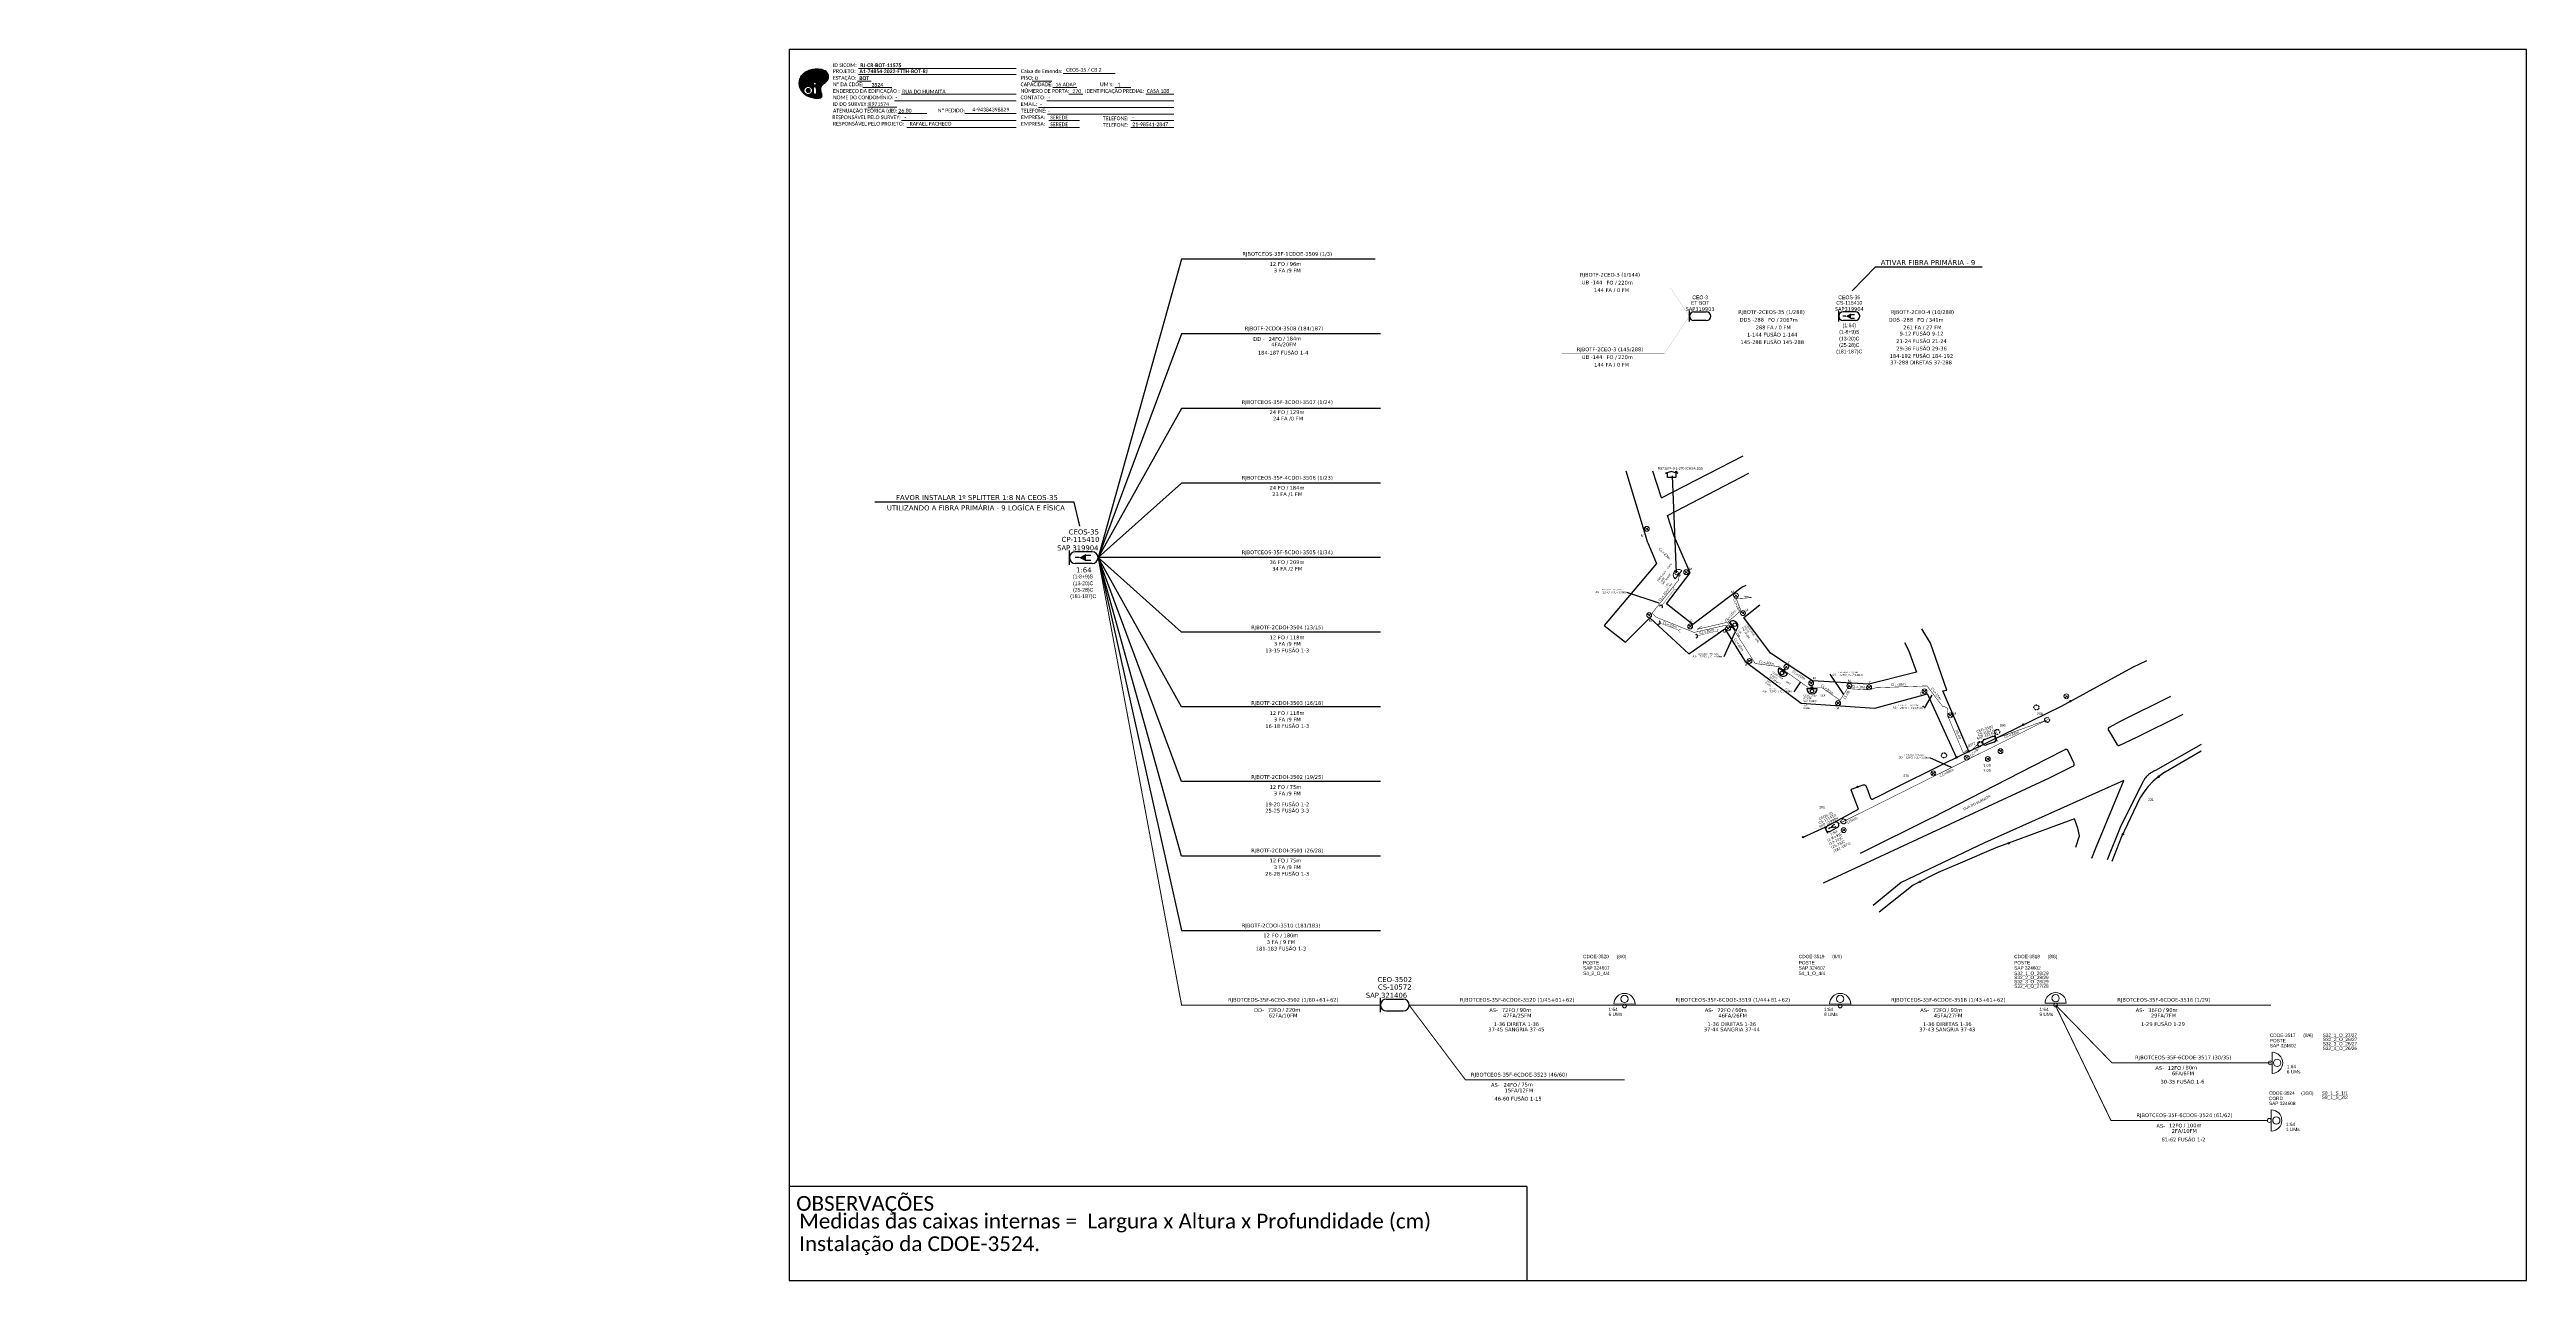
# Model space of a CAD drawing. Header units: millimetres. Extents: x -390 to 805, y 10126 to 10720.
import ezdxf
from ezdxf.enums import TextEntityAlignment as Align

# ---------------------------------------------------------------- set-up
doc = ezdxf.new("R2010")
doc.units = ezdxf.units.MM
doc.header["$LTSCALE"] = 0.1
doc.header["$MEASUREMENT"] = 0
doc.linetypes.add('PHANTOM2', pattern=[1.25, 0.625, -0.125, 0.125, -0.125, 0.125, -0.125])
for name, color, linetype in [('10.0-Cartográfico', 252, 'Continuous'), ('10.1-Caixas Subterrâneas', 5, 'Continuous'), ('20.4-CEO', 1, 'Continuous'), ('20.4-CEOS', 1, 'Continuous'), ('20.5-CABO EM DUTO', 1, 'Continuous'), ('20.5-CEO', 1, 'Continuous'), ('20.8-Legenda', 1, 'Continuous'), ('CD a instalar', 1, 'Continuous'), ('CEO', 1, 'Continuous'), ('CEOS', 1, 'Continuous'), ('EXISTENTE', 7, 'Continuous'), ('INTERV', 5, 'Continuous'), ('label_cabos', 7, 'Continuous'), ('MUB_DIVISA', 7, 'Continuous'), ('MUB_NUMERACAO', 7, 'Continuous'), ('MUB_SEGMENTO', 7, 'Continuous'), ('Subida Lateral', 5, 'Continuous')]:
    doc.layers.add(name, color=color, linetype=linetype)
for name, color, linetype, lineweight in [('10.4-Postes', 1, 'Continuous', 0), ("20.0-LEGENDA DOS CDO'S", 1, 'Continuous', 0), ('20.2-CDO_POSTE', 1, 'Continuous', 5), ('20.6-CORDOALHA_SUPORTE', 7, 'Continuous', 25), ('40.1-ETIQUETAS', 1, 'Continuous', 20), ('Texto_Cabos', 1, 'Continuous', 20)]:
    doc.layers.add(name, color=color, linetype=linetype, lineweight=lineweight)
for name, color, linetype, plot in [('asbuilt', 1, 'Continuous', False), ('DROP DE CLIENTE', 140, 'Continuous', False), ('EXTRA', 50, 'Continuous', False)]:
    doc.layers.add(name, color=color, linetype=linetype, plot=plot)
doc.styles.add('ARIAL', font='arial.ttf')
doc.styles.add('siredit', font='verdana.ttf')
doc.styles.get("Standard").update_dxf_attribs({"font": 'arial.ttf'})
doc.styles.add('Style-font000', font='font000.shx')
doc.styles.add('WMF-Calibri0', font='calibri.ttf')
doc.styles.add('WMF-Calibri1', font='calibrib.ttf')
doc.linetypes.add('FENCELINE1', pattern='A,0.25,-0.1,[133,ltypeshp.shx,S=0.1,R=0,X=-0.1,Y=0],-0.1,1', length=1.45)
doc.dimstyles.new('CC', dxfattribs={"dimtxt": 1, "dimasz": 2, "dimexe": 0.18, "dimexo": 0.0625, "dimgap": 0.09, "dimtad": 0, "dimdec": 0, "dimrnd": 1, "dimzin": 0, "dimdsep": 46, "dimtxsty": 'siredit', "dimblk": 'NONE', "dimcen": 0, "dimse1": 1, "dimse2": 1, "dimsd1": 1, "dimsd2": 1, "dimclrt": 7, "dimadec": 0, "dimazin": 0, "dimtfac": 1, "dimtdec": 0, "dimtofl": 0, "dimtmove": 0, "dimatfit": 3, "dimfxl": 0, "dimtolj": 1, "dimtzin": 0, "dimarcsym": 0})

# ---------------------------------------------------------------- blocks, each defined once
blk = doc.blocks.new('CDOE_CT_POST_DESENHO')
at = {"color": 0}
blk.add_line((2.14, 0.39), (-2.11, 0.39), dxfattribs=at)
for centre, radius in [((0.01, 1.4), 0.733), ((0.01, 0), 0.393)]:
    blk.add_circle(centre, radius, dxfattribs=at)
blk.add_arc((0.01, 0.39), 2.12, 0, 180, dxfattribs=at)
blk = doc.blocks.new('_None')
blk = doc.blocks.new('PDO_PST')
at = {"color": 0}
blk.add_line((2.5, 0), (-2.5, 0), dxfattribs=at)
for centre, radius in [((0, 1.19), 0.862), ((0, -0.46), 0.463)]:
    blk.add_circle(centre, radius, dxfattribs=at)
blk.add_arc((0, 0), 2.5, 0, 180, dxfattribs=at)
blk = doc.blocks.new('ceo')
at = {"layer": 'CEO', "color": 0}
for p, q in [((1.77, 1.77), (6.73, 1.77)), ((6.73, -1.77), (1.77, -1.77))]:
    blk.add_line(p, q, dxfattribs=at)
blk.add_lwpolyline([(0, -2.13), (0, 2.13)], dxfattribs=at)
for centre, start, end in [((1.77, 0), 90, 270), ((6.73, 0), 270, 90)]:
    blk.add_arc(centre, 1.77, start, end, dxfattribs=at)
for tag, height, style, p in [('LOCAL?', 1.5, 'Style-font000', (4.25, 5.37)), ('NOME?', 1.5, 'Style-font000', (4.25, 7.59)), ('TIPO?', 1.48, 'siredit', (4.25, 2.88))]:
    blk.add_attdef(tag, text='', height=height, dxfattribs=dict(at, style=style)).set_placement(p, align=Align.MIDDLE_CENTER)
at = {"layer": 'CEO', "color": 0, "style": 'siredit', "flags": 1}
for tag, height, p in [('ID', 0.887, (4.25, 9.07)), ('COORX', 0.739, (4.25, -1.77)), ('COORY', 0.739, (4.25, -1.77))]:
    blk.add_attdef(tag, text='', height=height, dxfattribs=at).set_placement(p, align=Align.MIDDLE_CENTER)
at = {"layer": 'CEO', "color": 0, "style": 'Style-font000', "flags": 1}
blk.add_attdef('FIBRAS_RESERVA', text='', height=1.5, dxfattribs=at).set_placement((4.25, -2.94), align=Align.TOP_CENTER)
blk = doc.blocks.new('Attributo_cabos')
at = {"layer": 'Texto_Cabos', "color": 0, "style": 'siredit'}
blk.add_text('FO /', height=1.5, dxfattribs=at).set_placement((1.49, -1.5), align=Align.MIDDLE_RIGHT)
for tag, p in [('N_CABOS_001', (-16.32, 0.92)), ('FUSÃO_001', (-1.03, -8.25))]:
    blk.add_attdef(tag, p, '', height=1.5, dxfattribs=at)
at = {"layer": 'Texto_Cabos', "color": 0, "style": 'siredit', "flags": 1}
for tag, p in [('N_CABOS_R_PRIMARIA', (-0.57, 4.5)), ('ID', (-0.57, 7.5)), ('S/CORTE_R_PRIMARIA', (-0.57, -10.5)), ('FUSÃO_R_PRIMARIA', (-0.57, -13.5)), ('T_CABOS', (-0.57, -19.5))]:
    blk.add_attdef(tag, text='', height=1.5, dxfattribs=at).set_placement(p, align=Align.MIDDLE_CENTER)
at = {"layer": 'Texto_Cabos', "color": 0, "style": 'siredit'}
blk.add_attdef('FIBRAS', text='', height=1.5, dxfattribs=at).set_placement((-4.34, -1.43), align=Align.MIDDLE_RIGHT)
blk.add_attdef('FA/FM', text='', height=1.5, dxfattribs=at).set_placement((-0.57, -4.5), align=Align.MIDDLE_CENTER)
blk.add_attdef('METROS', text='', height=1.5, dxfattribs=at).set_placement((2.05, -1.5), align=Align.MIDDLE_LEFT)
at = {"layer": 'Texto_Cabos', "color": 0, "style": 'siredit', "flags": 1}
blk.add_attdef('S/CORTE', text='', height=1.5, dxfattribs=at).set_placement((-0.57, -16.5), align=Align.CENTER)
blk = doc.blocks.new('OI')
h = blk.add_hatch(color=40)
edge = h.paths.add_edge_path()
edge.add_spline(control_points=[(4.35, -0.67), (3.92, -0.99), (3.26, -1.5), (2.81, -2.59), (2.9, -3.5), (3.06, -4.27), (3.31, -4.85), (3.37, -5.39), (3.4, -5.88), (3.2, -6.4), (2.54, -6.61), (1.65, -6.63), (0.55, -6.67), (-0.56, -6.42), (-1.61, -6.14), (-2.77, -5.61), (-3.92, -4.77), (-4.89, -3.7), (-5.34, -2.65), (-5.6, -1.94), (-5.85, -0.96), (-5.71, 0.47), (-5.1, 2.02), (-4.14, 3.02), (-3.3, 3.61), (-2.37, 4.16), (-1.36, 4.44), (-0.56, 4.7), (0.79, 4.85), (2.24, 4.97), (3.79, 4.57), (4.67, 4.21), (5.44, 3.65), (5.76, 2.99), (6.03, 2.21), (6.01, 1.46), (5.72, 0.64), (5.31, 0.08), (4.88, -0.38), (4.51, -0.55), (4.35, -0.67)], knot_values=[0, 0, 0, 0, 1.60434, 2.417191, 3.427595, 4.282808, 4.776746, 5.304182, 5.888771, 6.258406, 6.858137, 7.79129, 8.986195, 10.124242, 11.187857, 12.242908, 13.953784, 15.414161, 16.515391, 17.349188, 17.675853, 19.552021, 21.515531, 22.568638, 23.63245, 24.621084, 25.782718, 26.745347, 27.142653, 29.870543, 31.004649, 31.921532, 32.709589, 33.801391, 34.042471, 35.192333, 35.971461, 36.628871, 37.254359, 37.836911, 37.836911, 37.836911, 37.836911], degree=3, periodic=0)
h.paths.add_polyline_path([(1.13, -0.87, -1), (-0.04, -0.87, -1)], flags=16)
edge = h.paths.add_edge_path(flags=16)
edge.add_ellipse((0.56, -3.59), major_axis=(-0.02, 1.71), ratio=0.361305, start_angle=0, end_angle=360)
h.paths.add_polyline_path([(-0.36, -3.62, -1), (-3.8, -3.62, -1)], flags=16)
edge = h.paths.add_edge_path(flags=0)
edge.add_ellipse((-2.08, -3.62), major_axis=(0, 0.885), ratio=0.758294, start_angle=0, end_angle=360)
at = {"color": 40}
for centre, radius in [((-2.08, -3.62), 1.72), ((0.54, -0.87), 0.587)]:
    blk.add_circle(centre, radius, dxfattribs=at)
blk.add_ellipse((-2.08, -3.62), major_axis=(0, 0.885), ratio=0.758294, start_param=-3.141592653589792, end_param=3.141592653589792, dxfattribs=at)
blk.add_ellipse((0.56, -3.59), major_axis=(-0.02, 1.71), ratio=0.361305, dxfattribs=at)
at = {"color": 40, "start_tangent": (-0.800898, -0.598801), "end_tangent": (-0.800898, -0.598801)}
blk.add_spline([(4.35, -0.67), (3.2, -1.78), (2.9, -2.54), (2.92, -3.55), (3.12, -4.38), (3.28, -4.85), (3.37, -5.37), (3.35, -5.95), (3.2, -6.29), (2.66, -6.55), (1.73, -6.63), (0.54, -6.62), (-0.58, -6.41), (-1.6, -6.11), (-2.56, -5.67), (-3.95, -4.67), (-4.89, -3.56), (-5.37, -2.56), (-5.64, -1.78), (-5.72, -1.46), (-5.63, 0.42), (-4.84, 2.22), (-4.13, 2.99), (-3.27, 3.62), (-2.4, 4.09), (-1.3, 4.47), (-0.37, 4.72), (0.02, 4.77), (2.75, 4.8), (3.85, 4.53), (4.69, 4.16), (5.31, 3.68), (5.85, 2.73), (5.93, 2.5), (5.94, 1.35), (5.67, 0.62), (5.29, 0.08), (4.84, -0.36), (4.35, -0.67)], degree=3, dxfattribs=at)

msp = doc.modelspace()

# ---------------------------------------------------------------- linework, layer by layer
for p, q in [((392.9, 10516.7), (389.9, 10515.8)), ((389.9, 10515.8), (390.9, 10515.8)), ((390.9, 10513.7), (390.9, 10515.8)), ((394.9, 10513.7), (390.9, 10513.7)), ((392.9, 10516.7), (395.8, 10515.8)), ((394.8, 10516.8), (395.2, 10516.8)), ((394.8, 10516.1), (394.8, 10516.8)), ((395.8, 10515.8), (394.9, 10515.8)), ((394.9, 10515.8), (394.9, 10513.7)), ((395.2, 10516.8), (395.2, 10516))]:
    msp.add_line(p, q)
for points in [[(-33.1, 10126.3), (805.5, 10126.3), (805.5, 10720.3), (-33.1, 10720.3), (-33.1, 10126.3)], [(322.9, 10171.6), (-33.1, 10171.6)]]:
    msp.add_lwpolyline(points)
at = {"color": 7, "lineweight": 0}
for points in [[(-0.1, 10705), (6.4, 10705)], [(0.4, 10711.2), (76.4, 10711.2)], [(0.4, 10708.2), (76.4, 10708.2)], [(2.5, 10701.9), (16.5, 10701.9)], [(84.2, 10705), (93.6, 10705)], [(94.2, 10701.9), (105.8, 10701.9)], [(99.2, 10708.7), (124.3, 10708.7)], [(124.1, 10701.9), (131.8, 10701.9)], [(4.8, 10692.5), (18.8, 10692.5)], [(17.7, 10695.5), (76.4, 10695.5)], [(19.4, 10689.5), (33.3, 10689.5)], [(21.1, 10698.7), (76.4, 10698.7)], [(51.7, 10689.5), (76.2, 10689.5)], [(52.2, 10689.5), (76.4, 10689.5)], [(87.3, 10692.3), (152.5, 10692.3)], [(91.3, 10695.5), (152.5, 10695.5)], [(91.6, 10689.1), (152.5, 10689.1)], [(101.8, 10698.7), (108.7, 10698.7)], [(139, 10698.7), (152.5, 10698.7)], [(21.1, 10686), (76.4, 10686)], [(23.6, 10682.7), (76.4, 10682.7)], [(92.2, 10686), (107, 10686)], [(92.2, 10682.7), (107, 10682.7)], [(131.8, 10686), (152.5, 10686)], [(131.8, 10682.7), (152.5, 10682.7)]]:
    msp.add_lwpolyline(points, dxfattribs=at)
at = {"linetype": 'Continuous'}
msp.add_lwpolyline([(322.9, 10171.6), (322.9, 10126.3)], dxfattribs=at)
at = {"layer": '10.0-Cartográfico', "color": 4}
for points in [[(381.4, 10482.2), (385.5, 10472.3), (360.2, 10442.3), (370.5, 10434.3), (382.4, 10446.1), (401.2, 10428.7)], [(428.7, 10461.6), (426.9, 10460.8), (403.1, 10442.9), (390.3, 10452.8), (401.8, 10467.7), (394.1, 10485.4)], [(505.2, 10434.1), (507.2, 10430.4), (511.1, 10419.9), (488.1, 10414), (460.9, 10415.6), (440.6, 10429), (427.7, 10446.2), (435.5, 10452.4)], [(401.2, 10428.7), (418.6, 10440.7), (428.3, 10424.9), (455.4, 10404.8), (490.9, 10402.4), (516.4, 10409.4)], [(523.7, 10410.8), (525.7, 10411.2), (517.8, 10433.9), (513.6, 10440.8)], [(483.1, 10353.7), (479.6, 10362.5), (479.6, 10362.6), (479.6, 10362.7), (479.5, 10362.8), (479.5, 10362.9), (479.6, 10363), (479.6, 10363.1), (479.6, 10363.1), (479.6, 10363.2), (479.7, 10363.3), (479.7, 10363.4), (479.8, 10363.4), (479.9, 10363.5), (480, 10363.6), (480, 10363.6), (480.1, 10363.6), (485.3, 10365.4), (485.4, 10365.4), (485.5, 10365.5), (485.6, 10365.5), (485.7, 10365.5), (485.8, 10365.5), (486, 10365.4), (486.1, 10365.4), (486.2, 10365.3), (486.3, 10365.3), (486.4, 10365.2), (486.5, 10365.1), (486.6, 10365), (486.6, 10365), (486.7, 10364.9), (486.7, 10364.7), (487.5, 10362.8), (488.9, 10359.1), (488.9, 10359.1), (488.9, 10359), (489, 10358.9), (489.1, 10358.8), (489.1, 10358.8), (489.2, 10358.7), (489.3, 10358.7), (489.4, 10358.6), (489.5, 10358.6), (489.6, 10358.6), (489.7, 10358.6), (489.8, 10358.5), (489.9, 10358.6), (489.9, 10358.6), (490.1, 10358.6), (490.1, 10358.6), (490.2, 10358.7), (493.2, 10360.2), (499.2, 10363.2), (524.4, 10375.8), (581, 10403.5), (615.4, 10422.3), (622.3, 10425.5)], [(530.4, 10378.7), (516.4, 10409.4)], [(536.3, 10381.6), (523.7, 10410.8)], [(633.7, 10408.1), (609.4, 10396.1), (604.1, 10393.2), (604, 10393.2), (603.9, 10393.1), (603.8, 10393), (603.8, 10392.9), (603.7, 10392.8), (603.6, 10392.7), (603.6, 10392.6), (603.6, 10392.5), (603.6, 10392.4), (603.5, 10392.3), (603.5, 10392.2), (603.6, 10392.1), (603.6, 10392), (603.6, 10391.9), (603.7, 10391.8)], [(603.7, 10391.8), (607.7, 10385.1), (607.7, 10385), (607.8, 10384.9), (607.9, 10384.8), (608, 10384.7), (608.1, 10384.7), (608.2, 10384.6), (608.3, 10384.6), (608.4, 10384.5), (608.5, 10384.5), (608.7, 10384.5), (608.8, 10384.5), (608.9, 10384.5), (609, 10384.6), (609.1, 10384.6), (609.2, 10384.6), (617, 10388.3), (639.7, 10399.6)], [(466.1, 10318.2), (575.2, 10368.8), (586.5, 10374.4), (586.6, 10374.4), (586.7, 10374.5), (586.8, 10374.5), (586.9, 10374.6), (586.9, 10374.7), (587, 10374.8), (587.1, 10374.9), (587.1, 10375), (587.1, 10375.1), (587.2, 10375.2), (587.2, 10375.3), (587.2, 10375.4), (587.2, 10375.6), (587.1, 10375.7), (587.1, 10375.8), (585.8, 10378.5), (584.3, 10381.9), (584.2, 10382), (584.1, 10382.1), (584.1, 10382.2), (584, 10382.3), (583.9, 10382.3), (583.8, 10382.4), (583.7, 10382.4), (583.6, 10382.5), (583.4, 10382.5), (583.3, 10382.5), (583.2, 10382.5), (583.1, 10382.5), (583, 10382.5), (582.8, 10382.5), (582.7, 10382.5), (582.6, 10382.4), (573.5, 10377.7), (518.6, 10349.5), (518.5, 10349.5), (483.8, 10332.4)], [(648.5, 10384.9), (626.4, 10372.4), (626, 10372.2), (625.6, 10372), (625.2, 10371.8), (624.9, 10371.6), (624.5, 10371.4), (624.1, 10371.2), (623.8, 10370.9), (623.5, 10370.7), (623.1, 10370.4), (622.8, 10370.1), (622.5, 10369.9), (622.2, 10369.6), (621.9, 10369.3), (621.6, 10368.9), (621.4, 10368.6), (621.1, 10368.3), (620.9, 10367.9), (620.7, 10367.6), (620.5, 10367.3), (620.3, 10366.9), (620.1, 10366.5), (609.6, 10345.7), (603.1, 10329.3)], [(648.4, 10381.7), (631.1, 10371.6), (630.9, 10371.5), (628, 10369.5), (625.3, 10367.2), (622.8, 10364.7), (620.7, 10362), (618.9, 10359.1), (609.9, 10340), (605.3, 10328.4)], [(595.6, 10330), (597.4, 10334.6), (611.2, 10367.5), (543.8, 10337.4), (503.7, 10318.4), (490.1, 10307.3)], [(456.3, 10340.2), (467, 10345.1), (483.1, 10353.7)], [(588, 10335.3), (589.7, 10340.8), (588.9, 10344.5), (587.3, 10349), (549.3, 10335), (532.1, 10327.6), (521.5, 10323.1), (509.4, 10317.1), (493.1, 10304)]]:
    msp.add_lwpolyline(points, dxfattribs=at)
at = {"layer": '10.1-Caixas Subterrâneas', "linetype": 'PHANTOM2'}
for centre in [(568.9, 10402.8), (550, 10391), (574.1, 10396.8), (524.3, 10379.7), (541.8, 10385.2), (475.8, 10347.8)]:
    msp.add_circle(centre, 1.21, dxfattribs=at)
at = {"layer": '10.4-Postes', "color": 0}
for p, q in [((514.2, 10403.5), (514, 10403.3)), ((514, 10403.3), (514.2, 10403.1)), ((514.3, 10403.4), (514.1, 10403.4)), ((514.1, 10403.4), (514.1, 10403.1)), ((514.1, 10403.1), (514.3, 10403.1)), ((514.4, 10403.3), (514.2, 10403.5)), ((514.2, 10403.1), (514.4, 10403.3)), ((514.3, 10403.1), (514.3, 10403.4)), ((573.4, 10396.2), (573.2, 10396)), ((573.2, 10396), (573.4, 10395.8)), ((573.6, 10396.1), (573.3, 10396.1)), ((573.3, 10396.1), (573.3, 10395.9)), ((573.3, 10395.9), (573.6, 10395.9)), ((573.6, 10396), (573.4, 10396.2)), ((573.4, 10395.8), (573.6, 10396)), ((573.6, 10395.9), (573.6, 10396.1))]:
    msp.add_line(p, q, dxfattribs=at)
at = {"layer": '10.4-Postes', "color": 1, "linetype": 'PHANTOM2'}
for points in [[(381.8, 10489.8), (380, 10488.2)], [(380, 10489.7), (381.8, 10488.2)], [(399, 10468.8), (400.8, 10467.3)], [(400.8, 10468.9), (399.1, 10467.3)], [(423, 10457.6), (424.8, 10456.1)], [(424.8, 10457.6), (423, 10456)], [(382.9, 10448.1), (381.1, 10446.5)], [(381.1, 10448), (382.9, 10446.5)], [(400.9, 10442.7), (402.8, 10441.2)], [(402.7, 10442.7), (401, 10441.1)], [(419.2, 10441.7), (421, 10440.2)], [(421, 10441.8), (419.3, 10440.2)], [(426.3, 10449.1), (428.2, 10447.6)], [(428.1, 10449.1), (426.4, 10447.5)], [(431.3, 10426), (429.5, 10424.4)], [(429.5, 10425.9), (431.3, 10424.4)], [(447.3, 10423.1), (449.1, 10421.6)], [(449.1, 10423.2), (447.4, 10421.6)], [(461.1, 10415.3), (459.3, 10413.7)], [(459.3, 10415.2), (461.1, 10413.7)], [(479.5, 10414), (477.7, 10412.4)], [(477.7, 10413.9), (479.5, 10412.4)], [(474.1, 10405.7), (472.3, 10404.1)], [(472.3, 10405.6), (474.1, 10404.2)], [(489.1, 10413.3), (487.3, 10411.7)], [(487.3, 10413.2), (489.1, 10411.7)], [(514, 10411.3), (515.9, 10409.8)], [(515.8, 10411.4), (514.1, 10409.8)], [(582.4, 10408.7), (584.5, 10407.6)], [(584.2, 10409.1), (582.7, 10407.2)], [(526.4, 10399.8), (528.2, 10398.3)], [(528.2, 10399.8), (526.4, 10398.2)], [(534.4, 10379.4), (536.2, 10377.9)], [(536.2, 10379.4), (534.4, 10377.8)], [(544.6, 10378.6), (546.4, 10377.2)], [(546.4, 10378.7), (544.7, 10377.1)], [(552.5, 10382.5), (550.7, 10380.9)], [(550.7, 10382.4), (552.5, 10380.9)], [(518.2, 10371.7), (520.1, 10370.2)], [(520, 10371.8), (518.3, 10370.2)], [(475, 10344.4), (476.8, 10342.9)], [(476.8, 10344.4), (475, 10342.8)]]:
    msp.add_lwpolyline(points, dxfattribs=at)
at = {"layer": '10.4-Postes', "color": 1}
for centre in [(380.9, 10489), (399.9, 10468.1), (423.9, 10456.8), (382, 10447.3), (401.8, 10441.9), (420.1, 10441), (427.3, 10448.3), (430.4, 10425.2), (448.2, 10422.4), (460.2, 10414.5), (478.6, 10413.2), (473.2, 10404.9), (488.2, 10412.5), (514.9, 10410.6), (583.4, 10408.2), (527.3, 10399), (535.3, 10378.6), (545.5, 10377.9), (551.6, 10381.7), (519.2, 10371), (475.9, 10343.6)]:
    msp.add_circle(centre, 1.18, dxfattribs=at)
at = {"layer": '20.4-CEO', "color": 0}
for p, q in [((255.2, 10262.1), (263.3, 10262.1)), ((263.3, 10256.3), (255.2, 10256.3))]:
    msp.add_line(p, q, dxfattribs=at)
msp.add_lwpolyline([(252.3, 10255.7), (252.3, 10262.7)], dxfattribs=at)
for centre, start, end in [((255.2, 10259.2), 90, 270), ((263.3, 10259.2), 270, 90)]:
    msp.add_arc(centre, 2.87, start, end, dxfattribs=at)
at = {"layer": '20.4-CEOS', "color": 5}
for p, q in [((105, 10478), (113.1, 10478)), ((113.1, 10472.3), (105, 10472.3)), ((471.6, 10347.4), (468, 10345.6)), ((469.2, 10343), (472.8, 10344.8))]:
    msp.add_line(p, q, dxfattribs=at)
for points in [[(102.2, 10471.7), (102.2, 10478.6)], [(106.8, 10475.1), (104.9, 10475.1)], [(110, 10476.3), (112.5, 10476.3)], [(110, 10473.9), (112.5, 10473.9)], [(466.6, 10345.3), (468.1, 10342.2)], [(469.4, 10344.7), (468.5, 10344.3)], [(470.6, 10346), (471.6, 10346.5)], [(471.1, 10344.9), (472.2, 10345.4)]]:
    msp.add_lwpolyline(points, dxfattribs=at)
for points in [[(106.8, 10475.1, 0, 3.55, 0), (110.2, 10475.1, 3.55, 3.55, 0)], [(469.4, 10344.7, 0, 1.77, 0), (470.9, 10345.5, 1.77, 1.77, 0)]]:
    msp.add_lwpolyline(points, format="xyseb", dxfattribs=at)
for centre, radius, start, end in [((105, 10475.1), 2.87, 90, 270), ((113.1, 10475.1), 2.87, 270, 90), ((468.6, 10344.3), 1.43, 116.0474, 296.0474), ((472.2, 10346.1), 1.43, 296.0474, 116.0474)]:
    msp.add_arc(centre, radius, start, end, dxfattribs=at)
at = {"layer": '20.5-CABO EM DUTO', "color": 5, "linetype": 'ByBlock', "const_width": 0.48}
for points in [[(116, 10475.1), (156.3, 10259.2), (252.3, 10259.2)], [(266.1, 10259.2), (370.1, 10259.2)], [(370.1, 10259.2), (474.2, 10259.2)], [(474.2, 10259.2), (578.2, 10259.2)]]:
    msp.add_lwpolyline(points, dxfattribs=at)
at = {"layer": '20.5-CABO EM DUTO', "color": 0, "linetype": 'ByBlock'}
for points in [[(370.1, 10223.1, 0.48, 0.48, 0), (293.3, 10223.1, 0.48, 0.48, 0), (266.1, 10259.2, 0, 0, 0)], [(682.2, 10231.3, 0.48, 0.48, 0), (605.4, 10231.3, 0.48, 0.48, 0), (578.2, 10259.2, 0, 0, 0)]]:
    msp.add_lwpolyline(points, format="xyseb", dxfattribs=at)
at = {"layer": '20.5-CABO EM DUTO', "color": 0, "linetype": 'ByBlock', "const_width": 0.48}
msp.add_lwpolyline([(578.2, 10259.2), (682.2, 10259.2)], dxfattribs=at)
at = {"layer": '20.5-CABO EM DUTO', "color": 1, "linetype": 'ByBlock'}
msp.add_lwpolyline([(680.4, 10203.5, 0.48, 0.48, 0), (604.9, 10203.5, 0.48, 0.48, 0), (578.2, 10258.8, 0, 0, 0)], format="xyseb", dxfattribs=at)
at = {"layer": '20.5-CEO', "color": 5}
for p, q in [((543.8, 10387.4), (547.6, 10388.8)), ((548.5, 10386.1), (544.7, 10384.7))]:
    msp.add_line(p, q, dxfattribs=at)
msp.add_lwpolyline([(550, 10386.3), (548.8, 10389.6)], dxfattribs=at)
for centre, start, end in [((544.3, 10386.1), 109.7594, 289.7594), ((548.1, 10387.4), 289.7594, 109.7594)]:
    msp.add_arc(centre, 1.44, start, end, dxfattribs=at)
at = {"layer": '20.6-CORDOALHA_SUPORTE', "color": 0}
for centre, start, end in [((387.7, 10451.4), 312.8109, 151.2605), ((386.6, 10443.8), 239.3768, 77.8264), ((404.6, 10437.2), 274.1387, 112.5883)]:
    msp.add_arc(centre, 0.75, start, end, dxfattribs=at)
at = {"layer": 'asbuilt', "color": 1, "linetype": 'FENCELINE1', "ltscale": 30, "const_width": 0.24}
for points in [[(383.4, 10448.3), (396.2, 10464.3)], [(396.5, 10466.6), (396.2, 10464.3)], [(403.7, 10439), (385.3, 10446.4), (383.4, 10448.3)], [(421.8, 10441.7), (421.9, 10441.8), (419.1, 10442.5), (403.7, 10439)]]:
    msp.add_lwpolyline(points, dxfattribs=at)
at = {"layer": 'asbuilt', "color": 0, "linetype": 'FENCELINE1', "ltscale": 30, "const_width": 0.24}
for points in [[(421.9, 10441.8), (420.2, 10444.3), (426.3, 10449.5), (424.1, 10455.3), (431.5, 10455.8)], [(431.5, 10455.8), (427.7, 10456.6)]]:
    msp.add_lwpolyline(points, dxfattribs=at)
at = {"layer": 'asbuilt', "color": 5, "linetype": 'FENCELINE1', "ltscale": 30, "const_width": 0.24}
for points in [[(421.9, 10441.8), (420.7, 10442.4), (419.7, 10443.9), (405.1, 10440.5)], [(405.1, 10440.5), (407.4, 10442)], [(447, 10420.8), (444.7, 10422.5), (433.2, 10424), (421.9, 10441.8)], [(460.5, 10412.4), (458.8, 10412.4), (447, 10420.8)], [(488.4, 10411.3), (485.7, 10411.4), (477.7, 10411.9), (474.1, 10406.3), (465.3, 10412.4), (460.5, 10412.4)], [(523.8, 10403.1), (516.1, 10413.2), (491.3, 10412.3), (488.4, 10411.3), (488.4, 10411.3)]]:
    msp.add_lwpolyline(points, dxfattribs=at)
msp.add_lwpolyline([(523.8, 10403.1, -0.636795), (523.8, 10403.1, -0.636795), (526, 10400.4), (526.2, 10398.6), (533.5, 10381.1), (534.6, 10381.4)], format="xyb", dxfattribs=at)
at = {"layer": 'asbuilt', "color": 5, "linetype": 'ByBlock', "const_width": 0.24}
msp.add_lwpolyline([(542.9, 10385.6), (541.4, 10385.8), (538, 10382.5), (536.6, 10382)], dxfattribs=at)
at = {"layer": 'CD a instalar', "color": 0, "linetype": 'ByBlock', "const_width": 0.024}
for points in [[(401.5, 10591.6), (389.5, 10609.6), (339.7, 10609.6)], [(401.5, 10591.6), (389.5, 10573.6), (339.7, 10573.6)], [(483.7, 10591.6), (545.5, 10591.6)]]:
    msp.add_lwpolyline(points, dxfattribs=at)
at = {"layer": 'CD a instalar', "color": 5, "linetype": 'ByBlock'}
for points, const_width in [([(411.7, 10591.6), (473.5, 10591.6)], 0.024), ([(473.5, 10346.7), (475.8, 10347.8), (574.1, 10396.8), (549.4, 10387.9)], 0.24)]:
    msp.add_lwpolyline(points, dxfattribs=dict(at, const_width=const_width))
at = {"layer": 'CEOS', "color": 5}
for p, q in [((475.6, 10593.8), (481.6, 10593.8)), ((481.6, 10589.5), (475.6, 10589.5))]:
    msp.add_line(p, q, dxfattribs=at)
for points in [[(473.5, 10589.1), (473.5, 10594.2)], [(476.9, 10591.6), (475.5, 10591.6)], [(479.3, 10592.5), (481.1, 10592.5)], [(479.3, 10590.7), (481.1, 10590.7)]]:
    msp.add_lwpolyline(points, dxfattribs=at)
msp.add_lwpolyline([(476.9, 10591.6, 0, 2.62, 0), (479.4, 10591.6, 2.62, 2.62, 0)], format="xyseb", dxfattribs=at)
for centre, start, end in [((475.6, 10591.6), 90, 270), ((481.6, 10591.6), 270, 90)]:
    msp.add_arc(centre, 2.12, start, end, dxfattribs=at)
at = {"layer": 'DROP DE CLIENTE', "color": 4}
for points in [[(388, 10504), (427.3, 10524.3)], [(381.4, 10482.2), (370.9, 10516.9)], [(388, 10504), (383.7, 10516.8)], [(390.8, 10495.5), (430.1, 10515.9)]]:
    msp.add_lwpolyline(points, dxfattribs=at)
at = {"layer": 'DROP DE CLIENTE'}
msp.add_lwpolyline([(395.2, 10467.7), (393.2, 10514.6)], dxfattribs=at)
at = {"layer": 'DROP DE CLIENTE', "color": 0}
msp.add_lwpolyline([(394.1, 10485.4), (390.8, 10495.5)], dxfattribs=at)
at = {"layer": 'DROP DE CLIENTE', "color": 0, "const_width": 0.15}
for points in [[(388.2, 10450.9, 1.202244), (387, 10451.8, 8.726709)], [(395.2, 10460, -1.231752), (394, 10460.9, 0.979223)], [(386.2, 10443.1, 1.202244), (386.8, 10444.5, 8.726709)], [(397, 10439, -1.231752), (397.5, 10440.4, 0.979223)], [(404.7, 10436.5, 1.202244), (404.3, 10437.9, 8.726709)], [(415.9, 10439.2, -1.231752), (415.5, 10440.6, 0.979223)]]:
    msp.add_lwpolyline(points, format="xyb", dxfattribs=at)
for points in [[(388.1, 10452), (394, 10459.7)], [(387.3, 10443.5), (396.4, 10440)], [(405.4, 10437.4), (414.8, 10439.7)]]:
    msp.add_lwpolyline(points, dxfattribs=at)
at = {"layer": 'EXISTENTE', "color": 0, "linetype": 'Continuous'}
for points in [[(249.8, 10619.1), (156.3, 10619.1), (116, 10475.1)], [(252.3, 10547.1), (156.3, 10547.1), (116, 10475.1)], [(252.3, 10511.1), (156.3, 10511.1), (116, 10475.1)], [(252.3, 10475.1), (116, 10475.1)], [(252.3, 10439.1), (156.3, 10439.1), (116, 10475.1)], [(252.3, 10403.1), (156.3, 10403.1), (116, 10475.1)], [(252.3, 10367.1), (156.3, 10367.1), (116, 10475.1)], [(252.3, 10331.1), (156.3, 10331.1), (116, 10475.1)], [(116, 10475.1), (156.3, 10295.2), (252.3, 10295.1)]]:
    msp.add_lwpolyline(points, dxfattribs=at)
at = {"layer": 'INTERV', "color": 0, "ltscale": 50}
msp.add_lwpolyline([(252.3, 10583.1), (156.3, 10583.1), (116, 10475.1)], dxfattribs=at)
at = {"layer": 'MUB_DIVISA', "linetype": 'Continuous'}
for centre in [(585.3, 10405.8), (562.6, 10394.5), (530.4, 10378.7), (536.3, 10381.6), (482.6, 10364.5), (456.2, 10340.2), (555.6, 10337.3), (610.7, 10341.6), (512.7, 10318.7)]:
    msp.add_circle(centre, 0.33, dxfattribs=at)
at = {"layer": 'MUB_DIVISA', "color": 4, "linetype": 'Continuous'}
msp.add_circle((627.9, 10369.4), 0.33, dxfattribs=at)
at = {"layer": 'Subida Lateral', "const_width": 0.24}
msp.add_lwpolyline([(534.6, 10381.4), (535.1, 10381.6), (534.9, 10382.1), (536.2, 10381.4), (536, 10381.9), (536.6, 10382)], dxfattribs=at)

# ---------------------------------------------------------------- block references
at = {"color": 7, "xscale": 1.213923924963875, "yscale": 1.21392392515554, "zscale": 1.213923925163967, "rotation": 0.1532896023557819}
msp.add_blockref('OI', (-21.4, 10704.9), dxfattribs=at)
at = {"layer": '20.2-CDO_POSTE', "color": 1, "xscale": 1.200000000000032, "yscale": 1.199999999999818, "zscale": 1.199999999999999, "rotation": 50.49398193870274}
msp.add_blockref('CDOE_CT_POST_DESENHO', (396.5, 10466.6), dxfattribs=at)
at = {"layer": '20.2-CDO_POSTE', "color": 0, "linetype": 'Continuous', "yscale": 2.040393965216026, "zscale": 2.040393965216068}
for p, xscale, rotation in [((370.1, 10259.7), 2.040393965216065, 359.8820082586231), ((474.2, 10259.7), 2.040393965216065, 359.8820082586231), ((682.7, 10231.3), 2.04039396521625, 269.8820082586179)]:
    msp.add_blockref('PDO_PST', p, dxfattribs=dict(at, xscale=xscale, rotation=rotation))
at = {"layer": '20.2-CDO_POSTE', "color": 5, "linetype": 'Continuous', "xscale": 2.040393965216065, "yscale": 2.040393965216026, "zscale": 2.040393965216068, "rotation": 359.8820082586231}
msp.add_blockref('PDO_PST', (578.2, 10260.1), dxfattribs=at)
at = {"layer": '20.2-CDO_POSTE', "color": 1, "linetype": 'Continuous', "xscale": 2.04039396521625, "yscale": 2.040393965216026, "zscale": 2.040393965216068, "rotation": 269.8820082586179}
msp.add_blockref('PDO_PST', (682.3, 10203.5), dxfattribs=at)
at = {"layer": '40.1-ETIQUETAS', "color": 7, "linetype": 'Continuous'}
ref = msp.add_blockref('Attributo_cabos', (364.6, 10609.6), dxfattribs=dict(at, xscale=1.200000000000002, yscale=1.199999999999818, zscale=1.199999999999999))
ref.add_attrib('N_CABOS_001', 'RJBOTF-2CEO-3 (1/144)', (348.6, 10610.7), dxfattribs={"layer": 'Texto_Cabos', "color": 0, "height": 1.8, "style": 'siredit'})
ref.add_attrib('FA/FM', '144 FA / 0 FM', dxfattribs={"layer": 'Texto_Cabos', "color": 0, "height": 1.8, "style": 'siredit'}).set_placement((363.9, 10604.2), align=Align.MIDDLE_CENTER)
ref.add_attrib('FIBRAS', 'UB -144', dxfattribs={"layer": 'Texto_Cabos', "color": 0, "height": 1.8, "style": 'siredit'}).set_placement((359.4, 10607.9), align=Align.MIDDLE_RIGHT)
ref.add_attrib('METROS', '220m', dxfattribs={"layer": 'Texto_Cabos', "color": 0, "height": 1.8, "style": 'siredit'}).set_placement((367, 10607.8), align=Align.MIDDLE_LEFT)
at = {"layer": '40.1-ETIQUETAS', "color": 5, "linetype": 'Continuous'}
ref = msp.add_blockref('Attributo_cabos', (442.6, 10591.6), dxfattribs=dict(at, xscale=1.200000000000002, yscale=1.199999999999818, zscale=1.199999999999999))
ref.add_attrib('N_CABOS_001', 'RJBOTF-2CEOS-35 (1/288)', (425, 10592.7), dxfattribs={"layer": 'Texto_Cabos', "color": 0, "height": 1.8, "style": 'siredit'})
ref.add_attrib('FUSÃO_001', '1-144 FUSÃO 1-144', (429.2, 10581.8), dxfattribs={"layer": 'Texto_Cabos', "color": 0, "height": 1.8, "style": 'siredit'})
ref.add_attrib('FA/FM', '288 FA / 0 FM', dxfattribs={"layer": 'Texto_Cabos', "color": 0, "height": 1.8, "style": 'siredit'}).set_placement((441.9, 10586.2), align=Align.MIDDLE_CENTER)
ref.add_attrib('FIBRAS', 'DDS -288', dxfattribs={"layer": 'Texto_Cabos', "color": 0, "height": 1.8, "style": 'siredit'}).set_placement((437.4, 10589.9), align=Align.MIDDLE_RIGHT)
ref.add_attrib('METROS', '2067m', dxfattribs={"layer": 'Texto_Cabos', "color": 0, "height": 1.8, "style": 'siredit'}).set_placement((445, 10589.8), align=Align.MIDDLE_LEFT)
ref.add_attrib('FUSÃO_002', '145-288 FUSÃO 145-288', (426.1, 10578.2), dxfattribs={"layer": 'Texto_Cabos', "color": 0, "height": 1.8, "style": 'siredit'})
at = {"layer": '40.1-ETIQUETAS', "color": 0, "linetype": 'Continuous'}
ref = msp.add_blockref('Attributo_cabos', (514.6, 10591.6), dxfattribs=dict(at, xscale=1.200000000000002, yscale=1.199999999999818, zscale=1.199999999999999))
ref.add_attrib('N_CABOS_001', 'RJBOTF-2CEO-4 (10/288)', (498.6, 10592.7), dxfattribs={"layer": 'Texto_Cabos', "color": 0, "height": 1.8, "style": 'siredit'})
ref.add_attrib('FUSÃO_001', '9-12 FUSÃO 9-12', (502.9, 10582.3), dxfattribs={"layer": 'Texto_Cabos', "color": 0, "height": 1.8, "style": 'siredit'})
ref.add_attrib('FA/FM', '261 FA / 27 FM', dxfattribs={"layer": 'Texto_Cabos', "color": 0, "height": 1.8, "style": 'siredit'}).set_placement((513.9, 10586.2), align=Align.MIDDLE_CENTER)
ref.add_attrib('FIBRAS', 'DDS -288', dxfattribs={"layer": 'Texto_Cabos', "color": 0, "height": 1.8, "style": 'siredit'}).set_placement((509.4, 10589.9), align=Align.MIDDLE_RIGHT)
ref.add_attrib('METROS', '341m', dxfattribs={"layer": 'Texto_Cabos', "color": 0, "height": 1.8, "style": 'siredit'}).set_placement((517, 10589.8), align=Align.MIDDLE_LEFT)
ref.add_attrib('FUSÃO_002', '21-24 FUSÃO 21-24', (501.3, 10578.7), dxfattribs={"layer": 'Texto_Cabos', "color": 0, "height": 1.8, "style": 'siredit'})
ref.add_attrib('FUSÃO_003', '29-36 FUSÃO 29-36', (501.3, 10575.1), dxfattribs={"layer": 'Texto_Cabos', "color": 0, "height": 1.8, "style": 'siredit'})
ref.add_attrib('FUSÃO_004', '184-192 FUSÃO 184-192', (498.1, 10571.5), dxfattribs={"layer": 'Texto_Cabos', "color": 0, "height": 1.8, "style": 'siredit'})
ref.add_attrib('FUSÃO_005', '37-288 DIRETAS 37-288', (498.4, 10568.4), dxfattribs={"layer": 'Texto_Cabos', "color": 0, "height": 1.8, "style": 'siredit'})
at = {"layer": '40.1-ETIQUETAS', "color": 7, "linetype": 'Continuous'}
ref = msp.add_blockref('Attributo_cabos', (364.6, 10573.6), dxfattribs=dict(at, xscale=1.200000000000002, yscale=1.199999999999818, zscale=1.199999999999999))
ref.add_attrib('N_CABOS_001', 'RJBOTF-2CEO-3 (145/288)', (347, 10574.7), dxfattribs={"layer": 'Texto_Cabos', "color": 0, "height": 1.8, "style": 'siredit'})
ref.add_attrib('FA/FM', '144 FA / 0 FM', dxfattribs={"layer": 'Texto_Cabos', "color": 0, "height": 1.8, "style": 'siredit'}).set_placement((363.9, 10568.2), align=Align.MIDDLE_CENTER)
ref.add_attrib('FIBRAS', 'UB -144', dxfattribs={"layer": 'Texto_Cabos', "color": 0, "height": 1.8, "style": 'siredit'}).set_placement((359.4, 10571.9), align=Align.MIDDLE_RIGHT)
ref.add_attrib('METROS', '220m', dxfattribs={"layer": 'Texto_Cabos', "color": 0, "height": 1.8, "style": 'siredit'}).set_placement((367, 10571.8), align=Align.MIDDLE_LEFT)
at = {"layer": 'asbuilt', "color": 5, "linetype": 'FENCELINE1', "ltscale": 30, "yscale": 1.199999999999818, "zscale": 1.199999999999999}
for p, xscale, rotation in [((421.9, 10441.8), 1.199999999999944, 302.5554640448079), ((447, 10420.8), 1.199999999999984, 145.865373332825), ((460.6, 10412.4), 1.200000000000002, 180)]:
    msp.add_blockref('CDOE_CT_POST_DESENHO', p, dxfattribs=dict(at, xscale=xscale, rotation=rotation))
at = {"layer": 'CEO', "color": 7, "xscale": 1.200000000000002, "yscale": 1.199999999999818, "zscale": 1.199999999999999}
msp.add_blockref('ceo', (401.5, 10591.6), dxfattribs=at).add_auto_attribs({'NOME?': 'CEO-3', 'LOCAL?': 'ET BOT', 'TIPO?': 'SAP319903'})

# ---------------------------------------------------------------- texts
at = {"color": 7, "lineweight": 0, "style": 'WMF-Calibri0'}
for s, height, p in [('ID SICOM:', 1.79, (-12, 10711.9)), ('PROJETO:', 1.79, (-12, 10709)), ('ESTAÇÃO:', 1.79, (-12, 10705.7)), ('Nº DA CDOE:', 1.793, (-12, 10702.6)), ('ENDEREÇO DA EDIFICAÇÃO :', 1.793, (-12, 10699.4)), ('CAPACIDADE:', 1.793, (78.6, 10702.6)), ('Caixa de Emenda:', 1.793, (78.7, 10709)), ('NÚMERO DE PORTA:', 1.793, (78.6, 10699.4)), ('PISO:', 1.79, (78.8, 10705.8)), ('IDENTIFICAÇÃO PREDIAL:', 1.793, (109.7, 10699.4)), ("UM's:", 1.79, (116.9, 10702.6)), ('CASA 108', 1.79, (139.5, 10699.4)), ('RESPONSÁVEL PELO SURVEY:', 1.793, (-12.3, 10686.7)), ('ATENUAÇÃO TEÓRICA (dB):', 1.793, (-12, 10689.9)), ('NOME DO CONDOMÍNIO:', 1.793, (-12, 10696.3)), ('ID DO SURVEY:', 1.793, (-12, 10693.1)), ('-', 1.79, (18.2, 10696.3)), ('26,80', 1.79, (19.6, 10689.9)), ('Nº PEDIDO:', 1.79, (38.6, 10690)), ('CONTATO:', 1.79, (78.6, 10696.3)), ('EMAIL:', 1.79, (78.6, 10693.1)), ('TELEFONE:', 1.79, (78.8, 10689.9)), ('RESPONSÁVEL PELO PROJETO:', 1.793, (-12, 10683.6)), ('EMPRESA:', 1.79, (78.8, 10686.7)), ('EMPRESA:', 1.79, (78.8, 10683.5)), ('TELEFONE:', 1.79, (118.4, 10686.2)), ('TELEFONE:', 1.79, (118.4, 10683))]:
    msp.add_text(s, height=height, dxfattribs=at).set_placement(p)
at = {"color": 7, "linetype": 'Continuous'}
for s, height, style, p in [('RJ-CR-BOT-11575', 1.793, 'WMF-Calibri1', (1.2, 10711.8)), ('A1-74854-2022-FTTH-BOT-RJ', 1.793, 'WMF-Calibri1', (0.8, 10708.9)), ('BOT', 1.79, 'WMF-Calibri1', (0.7, 10705.6)), ('RUA DO HUMAITA ', 1.793, 'WMF-Calibri0', (21.4, 10699.1)), ('0', 1.79, 'WMF-Calibri0', (85.5, 10705.6)), ('16 ADAP', 1.79, 'WMF-Calibri0', (95.4, 10702.5)), ('CEOS-35 / CB 2', 1.793, 'WMF-Calibri0', (100.6, 10709.6)), ('270', 1.79, 'WMF-Calibri0', (103.6, 10699.3)), ('1', 1.79, 'WMF-Calibri0', (125.5, 10702.5)), ('R971574', 1.79, 'WMF-Calibri0', (5.1, 10693.1)), ('-', 1.79, 'WMF-Calibri0', (88, 10692.9)), ('-', 1.79, 'WMF-Calibri0', (91.9, 10689.8)), ('-', 1.79, 'WMF-Calibri0', (92, 10696.2)), ('-', 1.79, 'WMF-Calibri0', (22.5, 10686.8)), ('RAFAEL PACHECO', 1.793, 'WMF-Calibri0', (25, 10683.6)), ('SEREDE', 1.79, 'WMF-Calibri0', (92.9, 10686.6)), ('SEREDE', 1.79, 'WMF-Calibri0', (92.9, 10683.3)), ('-', 1.79, 'WMF-Calibri0', (132.5, 10686.6)), ('21-98541-2847', 1.793, 'WMF-Calibri0', (132.5, 10683.3))]:
    msp.add_text(s, height=height, dxfattribs=dict(at, style=style)).set_placement(p)
at = {"color": 7, "linetype": 'Continuous', "style": 'WMF-Calibri1'}
msp.add_text('3524', height=1.79, dxfattribs=at).set_placement((9.5, 10702.4), align=Align.CENTER)
at = {"color": 7, "style": 'WMF-Calibri0'}
msp.add_text('4-94384398829', height=1.793, dxfattribs=at).set_placement((55.3, 10690.4))
at = {"color": 0}
msp.add_text('R971574-3-1-270 (CASA 108)', height=1.167, dxfattribs=at).set_placement((386.2, 10517.6))
at = {"style": 'WMF-Calibri0'}
msp.add_text('OBSERVAÇÕES', height=7.131, dxfattribs=at).set_placement((-29.7, 10159.9))
at = {"insert": (-28.3, 10158.5), "char_height": 7.131, "width": 658.843, "attachment_point": 1, "style": 'WMF-Calibri0'}
msp.add_mtext('Medidas das caixas internas =  Largura x Altura x Profundidade (cm)', dxfattribs=at)
at = {"color": 1, "insert": (-28.3, 10147.6), "char_height": 7.131, "width": 658.843, "attachment_point": 1, "style": 'WMF-Calibri0'}
msp.add_mtext('Instalação da CDOE-3524.', dxfattribs=at)
at = {"layer": '10.1-Caixas Subterrâneas', "color": 0}
for s, p in [('10572', (535.4, 10383.1)), ('115410', (477.7, 10346.6))]:
    msp.add_text(s, height=1.2, rotation=26.2649, dxfattribs=at).set_placement(p)
at = {"layer": '10.4-Postes', "color": 0}
for s, p in [('M', (378, 10485.1)), ('M', (401.3, 10469.1)), ('M', (421.5, 10458)), ('M', (381.8, 10444.1)), ('C', (401.7, 10444)), ('M', (417.7, 10438.7)), ('M', (427.9, 10422.8)), ('F', (449, 10423.7)), ('M', (460.9, 10416.3)), ('M', (477.9, 10415)), ('F', (488, 10414.2)), ('M', (472.3, 10401.9)), ('C', (512.6, 10409)), ('M', (528.8, 10399.3))]:
    msp.add_text(s, height=1.2, dxfattribs=at).set_placement(p)
msp.add_text('M', height=1.2, rotation=38.11, dxfattribs=at).set_placement((429, 10448.9))
at = {"layer": "20.0-LEGENDA DOS CDO'S", "color": 1, "style": 'ARIAL'}
for s, p in [('CDOE-3524', (386.4, 10463.5)), ('CORD', (387.6, 10462.6)), ('SAP 324608', (388.6, 10461.9)), ('1:64', (390.2, 10460.6)), ('1 UMs', (391.2, 10459.8))]:
    msp.add_text(s, height=0.816, rotation=52.1946, dxfattribs=at).set_placement(p)
msp.add_text('(16/0)', height=0.816, rotation=52.1946, dxfattribs=at).set_placement((392.1, 10470.8), align=Align.CENTER)
at = {"layer": "20.0-LEGENDA DOS CDO'S", "color": 5, "style": 'ARIAL'}
for s, rotation, p in [('9 UMs', 302.6735, (423.7, 10439.5)), ('1:64', 302.6735, (424.8, 10440.1)), ('SAP 324602', 302.6735, (426.5, 10441.3)), ('POSTE', 302.6735, (427.6, 10442)), ('CDOE-3518', 302.6735, (428.8, 10442.7)), ('8 UMs', 325.9834, (437.9, 10414.6)), ('1:64', 325.9834, (438.6, 10415.6)), ('SAP 324607', 325.9834, (439.7, 10417.3)), ('POSTE', 325.9834, (440.4, 10418.4)), ('CDOE-3519', 325.9834, (441.2, 10419.6)), ('CDOE-3520', 0.118, (456.5, 10408.2)), ('POSTE', 0.118, (456.5, 10406.7)), ('SAP 324607', 0.118, (456.5, 10405.4)), ('1:64', 0.118, (456.5, 10403.3)), ('6 UMs', 0.118, (456.5, 10402.1))]:
    msp.add_text(s, height=0.816, rotation=rotation, dxfattribs=at).set_placement(p)
for s, rotation, p in [('(8/8)', 302.6735, (433.8, 10435)), ('(8/0)', 325.9834, (448.9, 10414.4)), ('(8/0)', 0.118, (465.8, 10408.2))]:
    msp.add_text(s, height=0.816, rotation=rotation, dxfattribs=at).set_placement(p, align=Align.CENTER)
at = {"layer": "20.0-LEGENDA DOS CDO'S", "color": 0, "style": 'ARIAL'}
for s, height, p in [('CDOE-3520', 1.63, (350.1, 10281.8)), ('CDOE-3519', 1.63, (454.2, 10281.8)), ('CDOE-3518', 1.63, (558.2, 10281.8)), ('S4_2_O_4/4  ', 1.632, (350.1, 10273.7)), ('POSTE', 1.63, (350.1, 10278.8)), ('SAP 324607', 1.63, (350.1, 10276.3)), ('S4_1_O_4/4   ', 1.632, (454.1, 10273.7)), ('SAP 324607', 1.63, (454.2, 10276.3)), ('POSTE', 1.63, (454.2, 10278.8)), ('SAP 324602', 1.63, (558.2, 10276.3)), ('S32_1_O_28/29', 1.632, (558.2, 10273.7)), ('S32_2_O_28/29', 1.632, (558.2, 10271.7)), ('S32_3_O_28/29', 1.632, (558.2, 10269.7)), ('POSTE', 1.63, (558.2, 10278.8)), ('S32_4_O_27/28', 1.632, (558.2, 10267.5)), ('1:64', 1.63, (362.4, 10256.3)), ('6 UMs', 1.63, (362.4, 10253.9)), ('8 UMs', 1.63, (466.4, 10253.9)), ('1:64', 1.63, (466.4, 10256.3)), ('9 UMs', 1.63, (570.4, 10253.9)), ('1:64', 1.63, (570.4, 10256.3)), ('CDOE-3517', 1.63, (681.6, 10243.8)), ('SAP 324602', 1.63, (681.6, 10238.8)), ('POSTE', 1.63, (681.6, 10241.2)), ('S32_1_O_27/27', 1.632, (707.1, 10243.8)), ('S32_3_O_26/27', 1.632, (707.1, 10239.7)), ('S32_4_O_26/26', 1.632, (707.1, 10237.5)), ('S32_2_O_26/27', 1.632, (707.2, 10241.8)), ('6 UMs', 1.63, (689.8, 10226.2)), ('1:64', 1.63, (689.8, 10228.7))]:
    msp.add_text(s, height=height, dxfattribs=at).set_placement(p)
for s, p in [('(8/0)', (368.7, 10281.8)), ('(8/0)', (472.7, 10281.8)), ('(8/8)', (576.7, 10281.8)), ('(8/6)', (700.1, 10243.8))]:
    msp.add_text(s, height=1.63, dxfattribs=at).set_placement(p, align=Align.CENTER)
at = {"layer": "20.0-LEGENDA DOS CDO'S", "color": 1, "style": 'ARIAL'}
for s, p in [('CDOE-3524', (681.2, 10215.9)), ('CORD', (681.2, 10213.3)), ('SAP 324608', (681.2, 10210.9)), ('S8_1_S_1/1', (706.7, 10215.9)), ('S8_1_S_2/2', (706.7, 10213.9)), ('1:64', (689.4, 10200.8)), ('1 UMs', (689.4, 10198.4))]:
    msp.add_text(s, height=1.63, dxfattribs=at).set_placement(p)
msp.add_text('(16/0)', height=1.63, dxfattribs=at).set_placement((699.7, 10215.9), align=Align.CENTER)
at = {"layer": '20.4-CEO', "color": 7, "style": 'siredit'}
for s, height, p in [('CEO-3502', 2.43, (259.2, 10271.5)), ('SAP 321406', 2.4, (255.2, 10263.9)), ('CS-10572', 2.43, (259.2, 10267.9))]:
    msp.add_text(s, height=height, dxfattribs=at).set_placement(p, align=Align.MIDDLE_CENTER)
at = {"layer": '20.4-CEOS', "color": 1, "style": 'siredit'}
for s, p in [('ATIVAR FIBRA PRIMÁRIA - 9', (516.6, 10617.5)), ('UTILIZANDO A FIBRA PRIMÁRIA - 9 LOGÍCA E FÍSICA', (57, 10499.1)), ('FAVOR INSTALAR 1º SPLITTER 1:8 NA CEOS-35', (57.5, 10504.1))]:
    msp.add_text(s, height=2.433, dxfattribs=at).set_placement(p, align=Align.MIDDLE_CENTER)
at = {"layer": '20.4-CEOS', "color": 7, "style": 'siredit'}
for s, height, p in [('CEOS-35', 2.43, (109.1, 10487.5)), ('SAP 319904', 2.4, (106.2, 10479.8)), ('CP-115410   ', 2.433, (109.1, 10483.9))]:
    msp.add_text(s, height=height, dxfattribs=at).set_placement(p, align=Align.MIDDLE_CENTER)
msp.add_text('1:64', height=2.43, dxfattribs=at).set_placement((109.1, 10470.4), align=Align.TOP_CENTER)
for s, p in [('CS-115410', (467.7, 10349.5)), ('CEOS-35', (467, 10351)), ('SAP 319904', (468.4, 10347.9)), ('1:64', (470.8, 10342.9)), ('(13-20)C', (471.8, 10339)), ('(25-28)C', (472.9, 10337.3)), ('(181-187)C', (474.9, 10336))]:
    msp.add_text(s, height=1.21, rotation=26.0474, dxfattribs=at).set_placement(p, align=Align.TOP_CENTER)
at = {"layer": '20.4-CEOS', "color": 1, "style": 'siredit'}
msp.add_text('(1-8+9)S', height=1.21, rotation=26.0474, dxfattribs=at).set_placement((471.1, 10340.8), align=Align.TOP_CENTER)
at = {"layer": '20.5-CEO', "color": 7, "style": 'siredit'}
for s, p in [('CEO-3502', (543.8, 10393)), ('SAP 321406', (544.8, 10390)), ('CS-10572', (544.3, 10391.4))]:
    msp.add_text(s, height=1.22, rotation=19.7594, dxfattribs=at).set_placement(p, align=Align.TOP_CENTER)
at = {"layer": '20.8-Legenda', "color": 0, "style": 'siredit'}
for s, p in [('AS-', (357.2, 10458.5)), ('12FO', (361.2, 10458.4)), ('/', (363.8, 10458.4)), ('CL=100m', (367.6, 10458.4)), ('AS-', (404, 10427.4)), ('72FO', (408, 10427.4)), ('/', (410.6, 10427.4)), ('CL=90m', (414.4, 10427.4)), ('AS-', (471.5, 10418.6)), ('72FO', (475.5, 10418.5)), ('/', (478.1, 10418.5)), ('CL=180m', (481.9, 10418.5)), ('AS-', (437.8, 10410.6)), ('72FO', (441.8, 10410.6)), ('/', (444.4, 10410.6)), ('CL=60m', (448.2, 10410.6)), ('AS-', (500.7, 10402.7)), ('24FO', (504.8, 10402.6)), ('/', (507.3, 10402.6)), ('CL=85m', (511.2, 10402.6)), ('DD-', (503.5, 10378.7)), ('72FO', (507.5, 10378.6)), ('/', (510.1, 10378.6)), ('CL=220m', (513.9, 10378.6))]:
    msp.add_text(s, height=0.96, rotation=359.69, dxfattribs=at).set_placement(p, align=Align.MIDDLE_CENTER)
at = {"layer": '40.1-ETIQUETAS', "color": 0, "style": 'siredit'}
for s, p in [('RJBOTF-2CDOI-3508 (184/187)', (205.7, 10585.7)), ('4FA/20FM', (205.7, 10578)), ('RJBOTCEOS-35F-6CDOE-3516 (1/29)', (630.4, 10261.7)), ('29FA/7FM', (630.3, 10254.1)), ('RJBOTCEOS-35F-6CDOE-3517 (30/35)', (639.8, 10233.9)), ('RJBOTCEOS-35F-6CDOE-3523 (46/60)', (319.2, 10225.6)), ('6FA/6FM', (639.7, 10226.2)), ('15FA/12FM', (319.1, 10218))]:
    msp.add_text(s, height=1.8, dxfattribs=at).set_placement(p, align=Align.MIDDLE_CENTER)
for s, p in [('DD -', (196.4, 10580.6)), ('24FO', (204.8, 10580.6)), ('/', (206.2, 10580.8)), ('AS-', (621, 10256.7)), ('36FO', (629.4, 10256.7)), ('/', (630.8, 10256.8)), ('AS-', (630.5, 10228.8)), ('12FO', (638.8, 10228.8)), ('/', (640.3, 10229)), ('AS-', (309.8, 10220.6)), ('24FO', (318.2, 10220.6)), ('/', (319.6, 10220.8))]:
    msp.add_text(s, height=1.8, dxfattribs=at).set_placement(p, align=Align.MIDDLE_RIGHT)
for s, p in [('184m', (206.9, 10580.8)), ('90m', (631.5, 10256.8)), ('80m', (640.9, 10229)), ('75m', (320.3, 10220.8))]:
    msp.add_text(s, height=1.8, dxfattribs=at).set_placement(p, align=Align.MIDDLE_LEFT)
for s, p in [('184-187 FUSÃO 1-4', (205.3, 10573.1)), ('1-29 FUSÃO 1-29', (630, 10249.1)), ('30-35 FUSÃO 1-6', (639.4, 10221.3)), ('46-60 FUSÃO 1-15', (318.7, 10213.1))]:
    msp.add_text(s, height=1.8, dxfattribs=at).set_placement(p, align=Align.CENTER)
at = {"layer": '40.1-ETIQUETAS', "color": 1, "style": 'siredit'}
for s, p in [('RJBOTCEOS-35F-6CEO-3502 (1/60+61+62)', (205.4, 10261.7)), ('RJBOTCEOS-35F-6CDOE-3520 (1/45+61+62)', (318.3, 10261.7)), ('RJBOTCEOS-35F-6CDOE-3519 (1/44+61+62)', (422.4, 10261.7)), ('RJBOTCEOS-35F-6CDOE-3518 (1/43+61+62)', (526.4, 10261.7)), ('62FA/10FM', (205.3, 10254.1)), ('47FA/25FM', (318.3, 10254.1)), ('46FA/26FM', (422.3, 10254.1)), ('45FA/27FM', (526.3, 10254.1)), ('RJBOTCEOS-35F-6CDOE-3524 (61/62)', (640.4, 10206)), ('2FA/10FM', (640.3, 10198.4))]:
    msp.add_text(s, height=1.8, dxfattribs=at).set_placement(p, align=Align.MIDDLE_CENTER)
at = {"layer": '40.1-ETIQUETAS', "color": 5, "style": 'siredit'}
for s, p in [('DD-', (196, 10256.7)), ('72FO', (204.4, 10256.7)), ('/', (205.8, 10256.9)), ('AS-', (309, 10256.7)), ('72FO', (317.4, 10256.7)), ('/', (318.8, 10256.8)), ('AS-', (413, 10256.7)), ('72FO', (421.4, 10256.7)), ('/', (422.8, 10256.8)), ('AS-', (517, 10256.7)), ('72FO', (525.4, 10256.7)), ('/', (526.8, 10256.8))]:
    msp.add_text(s, height=1.8, dxfattribs=at).set_placement(p, align=Align.MIDDLE_RIGHT)
for s, p in [('220m', (206.5, 10256.9)), ('90m', (319.5, 10256.8)), ('60m', (423.5, 10256.8)), ('90m', (527.5, 10256.8))]:
    msp.add_text(s, height=1.8, dxfattribs=at).set_placement(p, align=Align.MIDDLE_LEFT)
for s, p in [('37-45 SANGRIA 37-45', (317.9, 10246.5)), ('1-36 DIRETA 1-36', (317.9, 10249.1)), ('37-44 SANGRIA 37-44', (421.9, 10246.5)), ('1-36 DIRETAS 1-36', (421.9, 10249.1)), ('37-43 SANGRIA 37-43', (525.9, 10246.5)), ('1-36 DIRETAS 1-36', (525.9, 10249.1))]:
    msp.add_text(s, height=1.8, dxfattribs=at).set_placement(p, align=Align.CENTER)
at = {"layer": '40.1-ETIQUETAS', "color": 1, "style": 'siredit'}
for s, p in [('AS-', (631, 10200.9)), ('12FO', (639.4, 10201)), ('/', (640.8, 10201.1))]:
    msp.add_text(s, height=1.8, dxfattribs=at).set_placement(p, align=Align.MIDDLE_RIGHT)
msp.add_text('100m', height=1.8, dxfattribs=at).set_placement((641.5, 10201.1), align=Align.MIDDLE_LEFT)
msp.add_text('61-62 FUSÃO 1-2', height=1.8, dxfattribs=at).set_placement((639.9, 10193.4), align=Align.CENTER)
at = {"layer": 'asbuilt', "char_height": 1.2, "attachment_point": 5, "style": 'siredit'}
for s, insert, rotation in [('\\A1;15,00', (477.3, 10408.7), 57.7894), ('\\A1;25,00', (531.2, 10389.8), 293.2862), ('\\A1;7,00', (545.1, 10374.7), 2.1988), ('\\A1;7,00', (545.1, 10372.3), 2.1988)]:
    msp.add_mtext(s, dxfattribs=dict(at, insert=insert, rotation=rotation))
at = {"layer": 'CEOS', "color": 5, "linetype": 'Continuous'}
for s, height, style, p in [('SAP319904', 1.77, 'siredit', (478.6, 10595.1)), ('CS-115410', 1.8, 'Style-font000', (478.6, 10598.1)), ('CEOS-35', 1.8, 'Style-font000', (478.6, 10600.7))]:
    msp.add_text(s, height=height, dxfattribs=dict(at, style=style)).set_placement(p, align=Align.MIDDLE_CENTER)
at = {"layer": 'CEOS', "color": 1, "linetype": 'Continuous', "style": 'Style-font000'}
for p in [(478.6, 10585), (108.7, 10466.9)]:
    msp.add_text('(1-8+9)S', height=1.8, dxfattribs=at).set_placement(p, align=Align.TOP_CENTER)
at = {"layer": 'CEOS', "color": 0, "linetype": 'Continuous', "style": 'Style-font000'}
for s, p in [('(13-20)C', (478.6, 10581.7)), ('(181-187)C', (478.6, 10575.5)), ('(25-28)C', (478.6, 10578.6)), ('(13-20)C', (108.8, 10463.6)), ('(181-187)C', (108.8, 10457.4)), ('(25-28)C', (108.8, 10460.5))]:
    msp.add_text(s, height=1.8, dxfattribs=at).set_placement(p, align=Align.TOP_CENTER)
at = {"layer": 'CEOS', "color": 5, "linetype": 'Continuous', "style": 'Style-font000'}
msp.add_text('(1:64)', height=1.8, dxfattribs=at).set_placement((478.6, 10588.1), align=Align.TOP_CENTER)
at = {"layer": 'DROP DE CLIENTE', "color": 0, "char_height": 1.2, "attachment_point": 5, "style": 'siredit'}
for s, insert, rotation in [('\\A1;CL=23m', (389.5, 10477), 314.6368), ('\\A1;CL=30m', (389, 10457), 52.5141), ('\\A1;CL=10m', (424.4, 10452.1), 291.4518), ('\\A1;CL=20m', (392, 10442.6), 339.2508), ('\\A1;CL=30m', (409.8, 10439.5), 13.9091), ('\\A1;CL=10m', (421.2, 10447), 45.8417), ('\\A1;CL=30m', (425.3, 10433.1), 303.0377), ('\\A1;CL=20m', (438.6, 10424.4), 352.5852), ('\\A1;CL=20m', (454.2, 10418.4), 326.5154), ('\\A1;CL=30m', (468, 10411.5), 323.1932), ('\\A1;CL=30m', (502.2, 10413.9), 2.1035), ('\\A1;CL=10m', (483.4, 10412.7), 354.7655), ('\\A1;CL=15m', (520.6, 10409.4), 306.4892), ('\\A1;CC=33m', (556.9, 10389.7), 19.8346), ('\\A1;CC=8m', (539.3, 10381.5), 45.5479), ('\\A1;CC=99m', (525.6, 10371.3), 26.4687)]:
    msp.add_mtext(s, dxfattribs=dict(at, insert=insert, rotation=rotation))
at = {"layer": 'DROP DE CLIENTE', "color": 7, "char_height": 1, "attachment_point": 4, "style": 'siredit'}
for insert in [(-390.1, 10439.4), (-309.9, 10416.1), (-367.6, 10410)]:
    msp.add_mtext('\\A1;', dxfattribs=dict(at, insert=insert))
at = {"layer": 'EXISTENTE', "color": 0, "style": 'siredit'}
for s, p in [('12', (201.9, 10616.8)), ('FO /', (207.8, 10616.8)), ('24', (201.9, 10545.3)), ('FO /', (207.8, 10545.3)), ('24', (201.9, 10508.8)), ('FO /', (207.8, 10508.8)), ('36', (201.9, 10472.9)), ('FO /', (207.8, 10472.9)), ('12', (201.9, 10436.6)), ('FO /', (207.8, 10436.6)), ('12', (201.9, 10400.1)), ('FO /', (207.8, 10400.1)), ('12', (201.9, 10364.4)), ('FO /', (207.8, 10364.4)), ('12', (201.9, 10328.9)), ('FO /', (207.8, 10328.9)), ('12', (198.9, 10292.8)), ('FO /', (204.8, 10292.8))]:
    msp.add_text(s, height=1.8, dxfattribs=at).set_placement(p, align=Align.MIDDLE_RIGHT)
for s, p in [('96m', (208.5, 10616.8)), ('129m', (208.5, 10545.3)), ('184m', (208.5, 10508.8)), ('209m', (208.5, 10472.9)), ('118m', (208.5, 10436.6)), ('118m', (208.5, 10400.1)), ('75m', (208.5, 10364.4)), ('75m', (208.5, 10328.9)), ('180m', (205.5, 10292.8))]:
    msp.add_text(s, height=1.8, dxfattribs=at).set_placement(p, align=Align.MIDDLE_LEFT)
for s, p in [('3 FA /9 FM', (207.3, 10613.7)), (' 24 FA /0 FM', (207.3, 10542.2)), ('23 FA /1 FM', (207.3, 10505.7)), ('34 FA /2 FM', (207.3, 10469.7)), ('3 FA /9 FM', (207.3, 10433.5)), ('3 FA /9 FM', (207.3, 10397)), ('3 FA /9 FM', (207.3, 10361.3)), ('3 FA /9 FM', (207.3, 10325.7)), ('3 FA / 9 FM', (204.3, 10289.6))]:
    msp.add_text(s, height=1.8, dxfattribs=at).set_placement(p, align=Align.MIDDLE_CENTER)
at = {"layer": 'EXISTENTE', "color": 0, "char_height": 1.8, "attachment_point": 5, "style": 'siredit'}
for s, insert in [('RJBOTCEOS-35F-1CDOE-3509 (1/3)', (207.3, 10621.4)), ('RJBOTCEOS-35F-3CDOI-3507 (1/24)', (207.3, 10549.9)), ('RJBOTCEOS-35F-4CDOI-3506 (1/23)', (207.3, 10513.4)), ('RJBOTCEOS-35F-5CDOI-3505 (1/34)', (207.3, 10477.4)), ('RJBOTF-2CDOI-3504 (13/15)', (207.3, 10441.2)), ('13-15 FUSÃO 1-3', (207.3, 10430.3)), ('RJBOTF-2CDOI-3503 (16/18)', (207.3, 10404.7)), ('16-18 FUSÃO 1-3', (207.3, 10393.8)), ('RJBOTF-2CDOI-3502 (19/25)', (207.3, 10369)), ('19-20 FUSÃO 1-2\\P25-25 FUSÃO 3-3', (207.3, 10354.5)), ('RJBOTF-2CDOI-3501 (26/28)', (207.3, 10333.5)), ('26-28 FUSÃO 1-3', (207.3, 10322.5)), ('RJBOTF-2CDOI-3510 (181/183)', (204.3, 10297.3)), ('181-183 FUSÃO 1-3', (204.3, 10286.4))]:
    msp.add_mtext(s, dxfattribs=dict(at, insert=insert))
at = {"layer": 'EXTRA', "color": 0, "style": 'siredit'}
for s, p in [('CDOE-3524', (361.1, 10459.7)), ('TIPO_CABO', (366.4, 10459.7)), ('CDOE-3518', (407.9, 10428.6)), ('TIPO_CABO', (413.2, 10428.6)), ('CDOE-3520', (475.4, 10419.8)), ('TIPO_CABO', (480.7, 10419.8)), ('CDOE-3519', (441.7, 10411.8)), ('TIPO_CABO', (447, 10411.8)), ('CDOE-3521', (504.7, 10403.9)), ('TIPO_CABO', (510, 10403.9)), ('CDOE-3523', (507.4, 10379.9)), ('TIPO_CABO', (512.7, 10379.9))]:
    msp.add_text(s, height=0.576, rotation=359.69, dxfattribs=at).set_placement(p, align=Align.MIDDLE_CENTER)
at = {"layer": 'MUB_NUMERACAO', "color": 0}
for s, p in [('266', (551.2, 10393.6)), ('258', (569.2, 10399.1)), ('270', (504.7, 10369.2)), ('282', (464.1, 10354.1)), ('231', (622.8, 10357.7))]:
    msp.add_text(s, height=1.2, dxfattribs=at).set_placement(p)
at = {"layer": 'MUB_SEGMENTO', "color": 5}
msp.add_text('RUA DO HUMAITA', height=1.2, rotation=26.7811, dxfattribs=at).set_placement((534, 10353))

# ---------------------------------------------------------------- leaders
at = {"layer": 'DROP DE CLIENTE', "color": 1}
for points in [[(480, 10603.9), (491.2, 10615.5), (542.8, 10615.5)], [(107.2, 10490.3), (104.5, 10501.8), (8.2, 10501.8)]]:
    msp.add_leader(points, dimstyle='CC', override={"dimgap": 0.09, "dimtad": 0}, dxfattribs=at)
at = {"layer": 'label_cabos', "color": 0}
for points in [[(386.8, 10453.1), (371.3, 10458.3)], [(423.4, 10438.9), (418, 10427.2)], [(455, 10415.1), (451.8, 10410.4)], [(475.9, 10409.1), (469.3, 10418.9)], [(518.4, 10408.8), (514.8, 10402.4)], [(527.9, 10373.8), (517.5, 10378.5)]]:
    msp.add_leader(points, dimstyle='CC', override={"dimgap": 0.09, "dimtad": 0}, dxfattribs=at)

doc.saveas('drawing.dxf')
